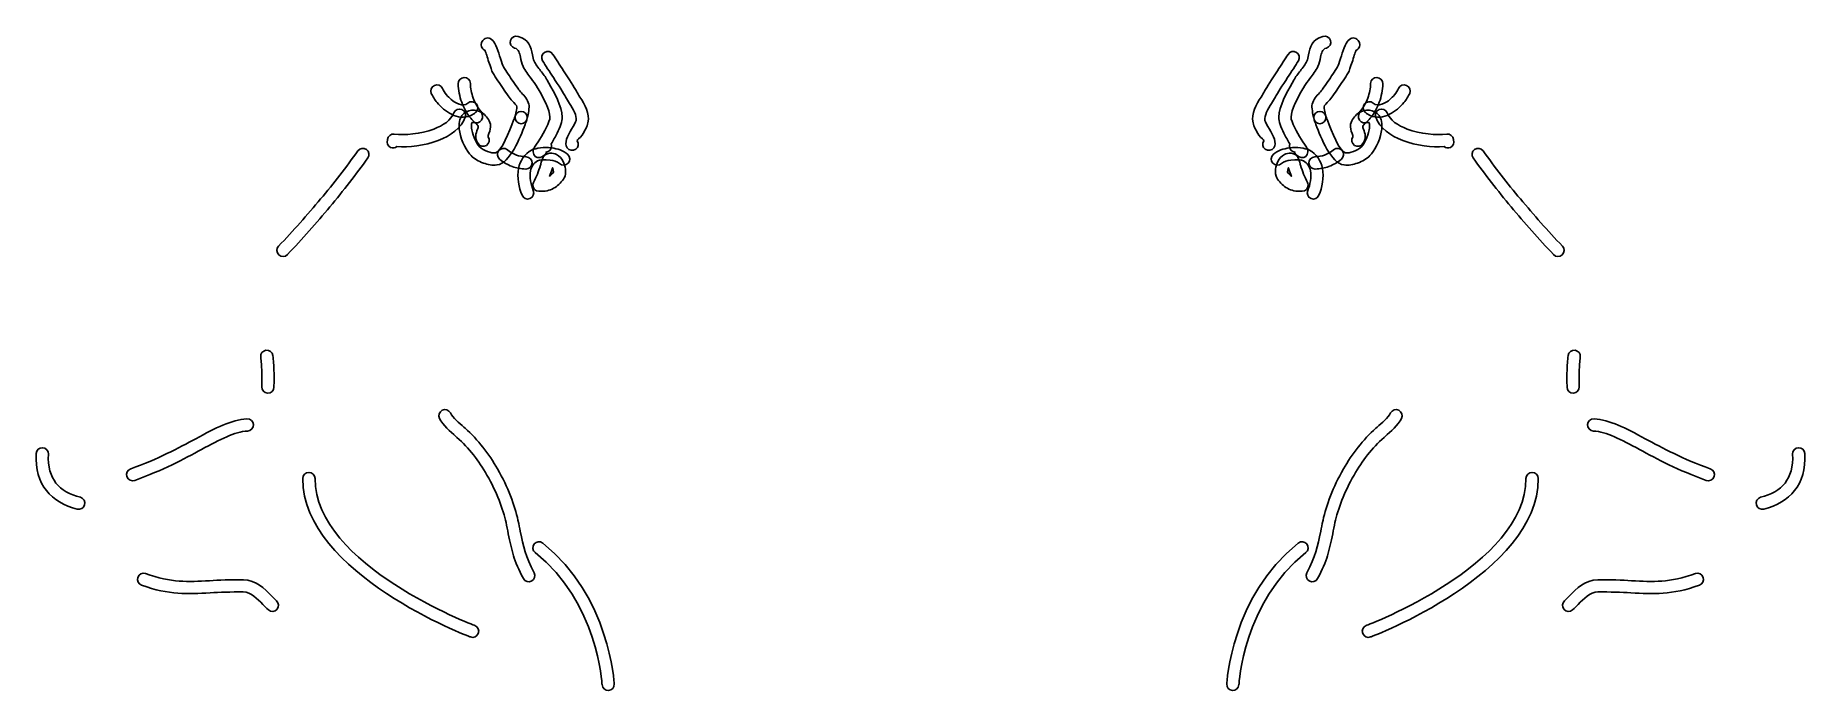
# Model space of a CAD drawing. Header units: centimetres. Extents: x -17.2 to -2.8, y -12.6 to -7.2.
import ezdxf

# ---------------------------------------------------------------- set-up
doc = ezdxf.new("R2010")
doc.units = ezdxf.units.CM
doc.header["$MEASUREMENT"] = 0
doc.layers.add('Layer 1', color=7, linetype='Continuous')

msp = doc.modelspace()

# ---------------------------------------------------------------- linework, layer by layer
at = {"layer": 'Layer 1', "color": 5}
for points, knots in [([(-13.20947, -7.89915), (-13.20947, -7.92676), (-13.23186, -7.94915), (-13.25947, -7.94915), (-13.25947, -7.94915), (-13.28708, -7.94915), (-13.30947, -7.92676), (-13.30947, -7.89915), (-13.30947, -7.89915), (-13.30947, -7.89339), (-13.30812, -7.88725), (-13.3061, -7.87772), (-13.3061, -7.87772), (-13.30209, -7.85887), (-13.29325, -7.81726), (-13.29445, -7.81215), (-13.29445, -7.81215), (-13.29731, -7.79997), (-13.31422, -7.78171), (-13.33025, -7.76441), (-13.33025, -7.76441), (-13.34343, -7.75016), (-13.35625, -7.73631), (-13.36587, -7.72187), (-13.36587, -7.72187), (-13.38042, -7.70004), (-13.39377, -7.68074), (-13.40713, -7.66145), (-13.40713, -7.66145), (-13.43618, -7.61947), (-13.46549, -7.57714), (-13.49075, -7.53446), (-13.49075, -7.53446), (-13.5, -7.51882), (-13.51063, -7.48557), (-13.52258, -7.44821), (-13.52258, -7.44821), (-13.52258, -7.44821), (-13.52326, -7.44588), (-13.52326, -7.44588), (-13.52326, -7.44588), (-13.53498, -7.40921), (-13.54812, -7.36828), (-13.55621, -7.34997), (-13.55621, -7.34997), (-13.56202, -7.34759), (-13.56748, -7.34406), (-13.57223, -7.33939), (-13.57223, -7.33939), (-13.59186, -7.32009), (-13.59212, -7.28851), (-13.57282, -7.26888), (-13.57282, -7.26888), (-13.54521, -7.24093), (-13.51806, -7.24358), (-13.49163, -7.26948), (-13.49163, -7.26948), (-13.49163, -7.26948), (-13.49138, -7.26972), (-13.49138, -7.26972), (-13.49138, -7.26972), (-13.49138, -7.26972), (-13.49127, -7.26984), (-13.49127, -7.26984), (-13.49127, -7.26984), (-13.49127, -7.26984), (-13.49118, -7.26992), (-13.49118, -7.26992), (-13.49118, -7.26992), (-13.46768, -7.29341), (-13.44653, -7.35888), (-13.42837, -7.41572), (-13.42837, -7.41572), (-13.42837, -7.41572), (-13.42766, -7.41775), (-13.42766, -7.41775), (-13.42766, -7.41775), (-13.41761, -7.44918), (-13.40864, -7.4772), (-13.40481, -7.48368), (-13.40481, -7.48368), (-13.38047, -7.5248), (-13.35266, -7.56497), (-13.32509, -7.60481), (-13.32509, -7.60481), (-13.31013, -7.62642), (-13.29524, -7.64793), (-13.28267, -7.66679), (-13.28267, -7.66679), (-13.27667, -7.6758), (-13.26707, -7.68617), (-13.25721, -7.69683), (-13.25721, -7.69683), (-13.23228, -7.72375), (-13.20598, -7.75216), (-13.19719, -7.78949), (-13.19719, -7.78949), (-13.19092, -7.81602), (-13.20298, -7.87273), (-13.20844, -7.89842), (-13.20844, -7.89842), (-13.20875, -7.89988), (-13.20899, -7.89898), (-13.20918, -7.89826), (-13.20918, -7.89826), (-13.20918, -7.89826), (-13.20946, -7.8982), (-13.20946, -7.8982), (-13.20946, -7.8982), (-13.20946, -7.8982), (-13.20947, -7.89915), (-13.20947, -7.89915)], [0, 0, 0, 0, 0.03448276, 0.03448276, 0.03448276, 0.03448276, 0.06896552, 0.06896552, 0.06896552, 0.06896552, 0.10344828, 0.10344828, 0.10344828, 0.10344828, 0.13793103, 0.13793103, 0.13793103, 0.13793103, 0.17241379, 0.17241379, 0.17241379, 0.17241379, 0.20689655, 0.20689655, 0.20689655, 0.20689655, 0.24137931, 0.24137931, 0.24137931, 0.24137931, 0.27586207, 0.27586207, 0.27586207, 0.27586207, 0.31034483, 0.31034483, 0.31034483, 0.31034483, 0.34482759, 0.34482759, 0.34482759, 0.34482759, 0.37931034, 0.37931034, 0.37931034, 0.37931034, 0.4137931, 0.4137931, 0.4137931, 0.4137931, 0.44827586, 0.44827586, 0.44827586, 0.44827586, 0.48275862, 0.48275862, 0.48275862, 0.48275862, 0.51724138, 0.51724138, 0.51724138, 0.51724138, 0.55172414, 0.55172414, 0.55172414, 0.55172414, 0.5862069, 0.5862069, 0.5862069, 0.5862069, 0.62068966, 0.62068966, 0.62068966, 0.62068966, 0.65517241, 0.65517241, 0.65517241, 0.65517241, 0.68965517, 0.68965517, 0.68965517, 0.68965517, 0.72413793, 0.72413793, 0.72413793, 0.72413793, 0.75862069, 0.75862069, 0.75862069, 0.75862069, 0.79310345, 0.79310345, 0.79310345, 0.79310345, 0.82758621, 0.82758621, 0.82758621, 0.82758621, 0.86206897, 0.86206897, 0.86206897, 0.86206897, 0.89655172, 0.89655172, 0.89655172, 0.89655172, 0.93103448, 0.93103448, 0.93103448, 0.93103448, 1, 1, 1, 1]), ([(-13.01412, -8.11357), (-13.00799, -8.13044), (-13.01119, -8.15006), (-13.02411, -8.16425), (-13.02411, -8.16425), (-13.03288, -8.17389), (-13.04456, -8.1793), (-13.0566, -8.18037), (-13.0566, -8.18037), (-13.0566, -8.18037), (-13.05717, -8.18122), (-13.05717, -8.18122), (-13.05717, -8.18122), (-13.0531, -8.1844), (-13.05077, -8.18689), (-13.05165, -8.18787), (-13.05165, -8.18787), (-13.06778, -8.20556), (-13.08327, -8.22255), (-13.1059, -8.22488), (-13.1059, -8.22488), (-13.1059, -8.22488), (-13.1059, -8.22492), (-13.1059, -8.22492), (-13.1059, -8.22492), (-13.1391, -8.22835), (-13.1586, -8.21433), (-13.16211, -8.17856), (-13.16211, -8.17856), (-13.16332, -8.16619), (-13.15991, -8.15443), (-13.15327, -8.14501), (-13.15327, -8.14501), (-13.15327, -8.14501), (-13.15332, -8.14497), (-13.15332, -8.14497), (-13.15332, -8.14497), (-13.13177, -8.11431), (-13.08659, -8.04552), (-13.05526, -7.98216), (-13.05526, -7.98216), (-13.03749, -7.94622), (-13.02453, -7.91375), (-13.02478, -7.89618), (-13.02478, -7.89618), (-13.02571, -7.83311), (-13.08176, -7.73386), (-13.12019, -7.66582), (-13.12019, -7.66582), (-13.12019, -7.66582), (-13.12023, -7.66574), (-13.12023, -7.66574), (-13.12023, -7.66574), (-13.12023, -7.66574), (-13.12038, -7.66582), (-13.12038, -7.66582), (-13.12038, -7.66582), (-13.12038, -7.66582), (-13.13088, -7.64717), (-13.13088, -7.64717), (-13.13088, -7.64717), (-13.13134, -7.64635), (-13.13178, -7.64553), (-13.13218, -7.64469), (-13.13218, -7.64469), (-13.14454, -7.6232), (-13.16186, -7.601), (-13.17907, -7.57897), (-13.17907, -7.57897), (-13.20324, -7.548), (-13.22728, -7.51722), (-13.24373, -7.48219), (-13.24373, -7.48219), (-13.25619, -7.45566), (-13.26117, -7.43049), (-13.26603, -7.40594), (-13.26603, -7.40594), (-13.27252, -7.37311), (-13.27869, -7.34196), (-13.31321, -7.33184), (-13.31321, -7.33184), (-13.33963, -7.32408), (-13.35476, -7.29635), (-13.347, -7.26993), (-13.347, -7.26993), (-13.33924, -7.24351), (-13.31151, -7.22838), (-13.28509, -7.23614), (-13.28509, -7.23614), (-13.19243, -7.26332), (-13.18052, -7.32343), (-13.16799, -7.3868), (-13.16799, -7.3868), (-13.16422, -7.40586), (-13.16034, -7.42541), (-13.15349, -7.44001), (-13.15349, -7.44001), (-13.14191, -7.46468), (-13.12128, -7.49109), (-13.10055, -7.51765), (-13.10055, -7.51765), (-13.08103, -7.54265), (-13.06139, -7.56779), (-13.04553, -7.59546), (-13.04553, -7.59546), (-13.04492, -7.5964), (-13.04433, -7.59736), (-13.04378, -7.59835), (-13.04378, -7.59835), (-13.04378, -7.59835), (-13.03328, -7.617), (-13.03328, -7.617), (-13.03328, -7.617), (-13.03328, -7.617), (-13.03342, -7.61708), (-13.03342, -7.61708), (-13.03342, -7.61708), (-12.98991, -7.69413), (-12.92648, -7.80646), (-12.92518, -7.895), (-12.92518, -7.895), (-12.92466, -7.93051), (-12.94198, -7.97812), (-12.9658, -8.0263), (-12.9658, -8.0263), (-12.98034, -8.0557), (-12.99746, -8.08596), (-13.01412, -8.11357)], [0, 0, 0, 0, 0.03030303, 0.03030303, 0.03030303, 0.03030303, 0.06060606, 0.06060606, 0.06060606, 0.06060606, 0.09090909, 0.09090909, 0.09090909, 0.09090909, 0.12121212, 0.12121212, 0.12121212, 0.12121212, 0.15151515, 0.15151515, 0.15151515, 0.15151515, 0.18181818, 0.18181818, 0.18181818, 0.18181818, 0.21212121, 0.21212121, 0.21212121, 0.21212121, 0.24242424, 0.24242424, 0.24242424, 0.24242424, 0.27272727, 0.27272727, 0.27272727, 0.27272727, 0.3030303, 0.3030303, 0.3030303, 0.3030303, 0.33333333, 0.33333333, 0.33333333, 0.33333333, 0.36363636, 0.36363636, 0.36363636, 0.36363636, 0.39393939, 0.39393939, 0.39393939, 0.39393939, 0.42424242, 0.42424242, 0.42424242, 0.42424242, 0.45454545, 0.45454545, 0.45454545, 0.45454545, 0.48484848, 0.48484848, 0.48484848, 0.48484848, 0.51515152, 0.51515152, 0.51515152, 0.51515152, 0.54545455, 0.54545455, 0.54545455, 0.54545455, 0.57575758, 0.57575758, 0.57575758, 0.57575758, 0.60606061, 0.60606061, 0.60606061, 0.60606061, 0.63636364, 0.63636364, 0.63636364, 0.63636364, 0.66666667, 0.66666667, 0.66666667, 0.66666667, 0.6969697, 0.6969697, 0.6969697, 0.6969697, 0.72727273, 0.72727273, 0.72727273, 0.72727273, 0.75757576, 0.75757576, 0.75757576, 0.75757576, 0.78787879, 0.78787879, 0.78787879, 0.78787879, 0.81818182, 0.81818182, 0.81818182, 0.81818182, 0.84848485, 0.84848485, 0.84848485, 0.84848485, 0.87878788, 0.87878788, 0.87878788, 0.87878788, 0.90909091, 0.90909091, 0.90909091, 0.90909091, 0.93939394, 0.93939394, 0.93939394, 0.93939394, 1, 1, 1, 1]), ([(-12.80192, -8.08891), (-12.78617, -8.11145), (-12.79168, -8.1425), (-12.81422, -8.15825), (-12.81422, -8.15825), (-12.83676, -8.174), (-12.86781, -8.16849), (-12.88356, -8.14595), (-12.88356, -8.14595), (-12.91215, -8.10497), (-12.88019, -8.04945), (-12.84771, -7.99307), (-12.84771, -7.99307), (-12.83139, -7.96476), (-12.81487, -7.93609), (-12.81202, -7.92226), (-12.81202, -7.92226), (-12.80378, -7.88241), (-12.83583, -7.83105), (-12.86508, -7.78418), (-12.86508, -7.78418), (-12.87628, -7.76622), (-12.88717, -7.74878), (-12.89673, -7.73064), (-12.89673, -7.73064), (-12.91263, -7.70047), (-12.95428, -7.63702), (-12.99683, -7.57221), (-12.99683, -7.57221), (-12.99683, -7.57221), (-12.99689, -7.57212), (-12.99689, -7.57212), (-12.99689, -7.57212), (-12.99689, -7.57212), (-12.99703, -7.57221), (-12.99703, -7.57221), (-12.99703, -7.57221), (-13.02856, -7.52418), (-13.06062, -7.47535), (-13.08526, -7.4352), (-13.08526, -7.4352), (-13.0996, -7.41169), (-13.09217, -7.38098), (-13.06866, -7.36664), (-13.06866, -7.36664), (-13.04515, -7.3523), (-13.01444, -7.35973), (-13.0001, -7.38324), (-13.0001, -7.38324), (-12.97869, -7.41812), (-12.9458, -7.46822), (-12.91343, -7.51753), (-12.91343, -7.51753), (-12.91343, -7.51753), (-12.91357, -7.51762), (-12.91357, -7.51762), (-12.91357, -7.51762), (-12.8691, -7.58536), (-12.82557, -7.65165), (-12.80845, -7.68416), (-12.80845, -7.68416), (-12.801, -7.6983), (-12.7908, -7.71464), (-12.78032, -7.73144), (-12.78032, -7.73144), (-12.74105, -7.79436), (-12.69803, -7.86328), (-12.71436, -7.94218), (-12.71436, -7.94218), (-12.72043, -7.97159), (-12.74104, -8.00737), (-12.76139, -8.04267), (-12.76139, -8.04267), (-12.77797, -8.07146), (-12.80951, -8.07802), (-12.80192, -8.08891)], [0, 0, 0, 0, 0.05, 0.05, 0.05, 0.05, 0.1, 0.1, 0.1, 0.1, 0.15, 0.15, 0.15, 0.15, 0.2, 0.2, 0.2, 0.2, 0.25, 0.25, 0.25, 0.25, 0.3, 0.3, 0.3, 0.3, 0.35, 0.35, 0.35, 0.35, 0.4, 0.4, 0.4, 0.4, 0.45, 0.45, 0.45, 0.45, 0.5, 0.5, 0.5, 0.5, 0.55, 0.55, 0.55, 0.55, 0.6, 0.6, 0.6, 0.6, 0.65, 0.65, 0.65, 0.65, 0.7, 0.7, 0.7, 0.7, 0.75, 0.75, 0.75, 0.75, 0.8, 0.8, 0.8, 0.8, 0.85, 0.85, 0.85, 0.85, 0.9, 0.9, 0.9, 0.9, 1, 1, 1, 1]), ([(-7.11644, -8.14595), (-7.13219, -8.16849), (-7.16324, -8.174), (-7.18578, -8.15825), (-7.18578, -8.15825), (-7.20832, -8.1425), (-7.21383, -8.11145), (-7.19808, -8.08891), (-7.19808, -8.08891), (-7.19049, -8.07803), (-7.22203, -8.07146), (-7.23861, -8.04267), (-7.23861, -8.04267), (-7.25896, -8.00737), (-7.27957, -7.97159), (-7.28564, -7.94218), (-7.28564, -7.94218), (-7.30197, -7.86328), (-7.25895, -7.79436), (-7.21968, -7.73144), (-7.21968, -7.73144), (-7.2092, -7.71464), (-7.199, -7.6983), (-7.19155, -7.68416), (-7.19155, -7.68416), (-7.17443, -7.65165), (-7.1309, -7.58536), (-7.08643, -7.51762), (-7.08643, -7.51762), (-7.08643, -7.51762), (-7.08657, -7.51753), (-7.08657, -7.51753), (-7.08657, -7.51753), (-7.0542, -7.46822), (-7.02131, -7.41812), (-6.9999, -7.38324), (-6.9999, -7.38324), (-6.98556, -7.35973), (-6.95485, -7.3523), (-6.93134, -7.36664), (-6.93134, -7.36664), (-6.90783, -7.38098), (-6.9004, -7.41169), (-6.91474, -7.4352), (-6.91474, -7.4352), (-6.93938, -7.47535), (-6.97144, -7.52418), (-7.00297, -7.57221), (-7.00297, -7.57221), (-7.00297, -7.57221), (-7.00311, -7.57212), (-7.00311, -7.57212), (-7.00311, -7.57212), (-7.00311, -7.57212), (-7.00317, -7.57221), (-7.00317, -7.57221), (-7.00317, -7.57221), (-7.04572, -7.63702), (-7.08737, -7.70047), (-7.10327, -7.73064), (-7.10327, -7.73064), (-7.11283, -7.74878), (-7.12372, -7.76622), (-7.13492, -7.78418), (-7.13492, -7.78418), (-7.16417, -7.83105), (-7.19622, -7.88241), (-7.18798, -7.92226), (-7.18798, -7.92226), (-7.18513, -7.93609), (-7.16861, -7.96476), (-7.15229, -7.99307), (-7.15229, -7.99307), (-7.11981, -8.04945), (-7.08786, -8.10498), (-7.11644, -8.14595)], [0, 0, 0, 0, 0.05, 0.05, 0.05, 0.05, 0.1, 0.1, 0.1, 0.1, 0.15, 0.15, 0.15, 0.15, 0.2, 0.2, 0.2, 0.2, 0.25, 0.25, 0.25, 0.25, 0.3, 0.3, 0.3, 0.3, 0.35, 0.35, 0.35, 0.35, 0.4, 0.4, 0.4, 0.4, 0.45, 0.45, 0.45, 0.45, 0.5, 0.5, 0.5, 0.5, 0.55, 0.55, 0.55, 0.55, 0.6, 0.6, 0.6, 0.6, 0.65, 0.65, 0.65, 0.65, 0.7, 0.7, 0.7, 0.7, 0.75, 0.75, 0.75, 0.75, 0.8, 0.8, 0.8, 0.8, 0.85, 0.85, 0.85, 0.85, 0.9, 0.9, 0.9, 0.9, 1, 1, 1, 1]), ([(-6.9434, -8.18037), (-6.95543, -8.1793), (-6.96712, -8.17388), (-6.97589, -8.16425), (-6.97589, -8.16425), (-6.98881, -8.15006), (-6.99201, -8.13044), (-6.98588, -8.11357), (-6.98588, -8.11357), (-7.00254, -8.08596), (-7.01966, -8.0557), (-7.0342, -8.0263), (-7.0342, -8.0263), (-7.05802, -7.97812), (-7.07534, -7.93051), (-7.07482, -7.895), (-7.07482, -7.895), (-7.07352, -7.80646), (-7.01009, -7.69413), (-6.96658, -7.61708), (-6.96658, -7.61708), (-6.96658, -7.61708), (-6.96672, -7.617), (-6.96672, -7.617), (-6.96672, -7.617), (-6.96672, -7.617), (-6.95622, -7.59835), (-6.95622, -7.59835), (-6.95622, -7.59835), (-6.95567, -7.59736), (-6.95508, -7.5964), (-6.95447, -7.59546), (-6.95447, -7.59546), (-6.93861, -7.56779), (-6.91897, -7.54265), (-6.89945, -7.51765), (-6.89945, -7.51765), (-6.87872, -7.49109), (-6.85809, -7.46467), (-6.84651, -7.44001), (-6.84651, -7.44001), (-6.83966, -7.42541), (-6.83578, -7.40586), (-6.83201, -7.3868), (-6.83201, -7.3868), (-6.81948, -7.32343), (-6.80758, -7.26333), (-6.71491, -7.23614), (-6.71491, -7.23614), (-6.68849, -7.22838), (-6.66076, -7.24351), (-6.653, -7.26993), (-6.653, -7.26993), (-6.64524, -7.29635), (-6.66037, -7.32408), (-6.68679, -7.33184), (-6.68679, -7.33184), (-6.7213, -7.34196), (-6.72748, -7.37311), (-6.73397, -7.40594), (-6.73397, -7.40594), (-6.73883, -7.43049), (-6.74381, -7.45566), (-6.75627, -7.48219), (-6.75627, -7.48219), (-6.77272, -7.51722), (-6.79676, -7.548), (-6.82093, -7.57897), (-6.82093, -7.57897), (-6.83813, -7.60099), (-6.85545, -7.62315), (-6.8678, -7.64464), (-6.8678, -7.64464), (-6.8678, -7.64464), (-6.86912, -7.64717), (-6.86912, -7.64717), (-6.86912, -7.64717), (-6.86912, -7.64717), (-6.87962, -7.66582), (-6.87962, -7.66582), (-6.87962, -7.66582), (-6.87962, -7.66582), (-6.87977, -7.66574), (-6.87977, -7.66574), (-6.87977, -7.66574), (-6.87977, -7.66574), (-6.87981, -7.66582), (-6.87981, -7.66582), (-6.87981, -7.66582), (-6.91824, -7.73386), (-6.97429, -7.83311), (-6.97522, -7.89618), (-6.97522, -7.89618), (-6.97547, -7.91375), (-6.96251, -7.94622), (-6.94474, -7.98216), (-6.94474, -7.98216), (-6.91341, -8.04552), (-6.86823, -8.11431), (-6.84668, -8.14497), (-6.84668, -8.14497), (-6.84668, -8.14497), (-6.84673, -8.14501), (-6.84673, -8.14501), (-6.84673, -8.14501), (-6.84009, -8.15443), (-6.83668, -8.16619), (-6.83789, -8.17856), (-6.83789, -8.17856), (-6.84141, -8.21435), (-6.86114, -8.22833), (-6.8941, -8.22492), (-6.8941, -8.22492), (-6.8941, -8.22492), (-6.8941, -8.22488), (-6.8941, -8.22488), (-6.8941, -8.22488), (-6.91678, -8.22255), (-6.93222, -8.20556), (-6.94835, -8.18787), (-6.94835, -8.18787), (-6.94923, -8.18689), (-6.94691, -8.1844), (-6.94283, -8.18122), (-6.94283, -8.18122), (-6.94283, -8.18122), (-6.9434, -8.18037), (-6.9434, -8.18037)], [0, 0, 0, 0, 0.03030303, 0.03030303, 0.03030303, 0.03030303, 0.06060606, 0.06060606, 0.06060606, 0.06060606, 0.09090909, 0.09090909, 0.09090909, 0.09090909, 0.12121212, 0.12121212, 0.12121212, 0.12121212, 0.15151515, 0.15151515, 0.15151515, 0.15151515, 0.18181818, 0.18181818, 0.18181818, 0.18181818, 0.21212121, 0.21212121, 0.21212121, 0.21212121, 0.24242424, 0.24242424, 0.24242424, 0.24242424, 0.27272727, 0.27272727, 0.27272727, 0.27272727, 0.3030303, 0.3030303, 0.3030303, 0.3030303, 0.33333333, 0.33333333, 0.33333333, 0.33333333, 0.36363636, 0.36363636, 0.36363636, 0.36363636, 0.39393939, 0.39393939, 0.39393939, 0.39393939, 0.42424242, 0.42424242, 0.42424242, 0.42424242, 0.45454545, 0.45454545, 0.45454545, 0.45454545, 0.48484848, 0.48484848, 0.48484848, 0.48484848, 0.51515152, 0.51515152, 0.51515152, 0.51515152, 0.54545455, 0.54545455, 0.54545455, 0.54545455, 0.57575758, 0.57575758, 0.57575758, 0.57575758, 0.60606061, 0.60606061, 0.60606061, 0.60606061, 0.63636364, 0.63636364, 0.63636364, 0.63636364, 0.66666667, 0.66666667, 0.66666667, 0.66666667, 0.6969697, 0.6969697, 0.6969697, 0.6969697, 0.72727273, 0.72727273, 0.72727273, 0.72727273, 0.75757576, 0.75757576, 0.75757576, 0.75757576, 0.78787879, 0.78787879, 0.78787879, 0.78787879, 0.81818182, 0.81818182, 0.81818182, 0.81818182, 0.84848485, 0.84848485, 0.84848485, 0.84848485, 0.87878788, 0.87878788, 0.87878788, 0.87878788, 0.90909091, 0.90909091, 0.90909091, 0.90909091, 0.93939394, 0.93939394, 0.93939394, 0.93939394, 1, 1, 1, 1]), ([(-6.69053, -7.89915), (-6.69053, -7.92676), (-6.71292, -7.94915), (-6.74053, -7.94915), (-6.74053, -7.94915), (-6.76814, -7.94915), (-6.79053, -7.92676), (-6.79053, -7.89915), (-6.79053, -7.89915), (-6.79053, -7.89915), (-6.79054, -7.8982), (-6.79054, -7.8982), (-6.79054, -7.8982), (-6.79054, -7.8982), (-6.79082, -7.89826), (-6.79082, -7.89826), (-6.79082, -7.89826), (-6.79101, -7.89898), (-6.79126, -7.89988), (-6.79156, -7.89842), (-6.79156, -7.89842), (-6.79702, -7.87273), (-6.80908, -7.81603), (-6.80281, -7.78949), (-6.80281, -7.78949), (-6.79403, -7.75217), (-6.76772, -7.72375), (-6.74279, -7.69683), (-6.74279, -7.69683), (-6.73293, -7.68617), (-6.72333, -7.6758), (-6.71733, -7.66679), (-6.71733, -7.66679), (-6.70476, -7.64793), (-6.68987, -7.62642), (-6.67491, -7.60481), (-6.67491, -7.60481), (-6.64734, -7.56497), (-6.61953, -7.5248), (-6.59519, -7.48368), (-6.59519, -7.48368), (-6.59136, -7.4772), (-6.58239, -7.44918), (-6.57234, -7.41775), (-6.57234, -7.41775), (-6.57234, -7.41775), (-6.57163, -7.41572), (-6.57163, -7.41572), (-6.57163, -7.41572), (-6.55347, -7.35888), (-6.53232, -7.29341), (-6.50882, -7.26992), (-6.50882, -7.26992), (-6.50882, -7.26992), (-6.50873, -7.26984), (-6.50873, -7.26984), (-6.50873, -7.26984), (-6.50873, -7.26984), (-6.50862, -7.26972), (-6.50862, -7.26972), (-6.50862, -7.26972), (-6.50862, -7.26972), (-6.50837, -7.26948), (-6.50837, -7.26948), (-6.50837, -7.26948), (-6.48195, -7.24359), (-6.45482, -7.2409), (-6.42718, -7.26888), (-6.42718, -7.26888), (-6.40788, -7.28851), (-6.40814, -7.32009), (-6.42777, -7.33939), (-6.42777, -7.33939), (-6.43252, -7.34406), (-6.43798, -7.34759), (-6.44379, -7.34997), (-6.44379, -7.34997), (-6.45188, -7.36828), (-6.46502, -7.40921), (-6.47674, -7.44588), (-6.47674, -7.44588), (-6.47674, -7.44588), (-6.47742, -7.44821), (-6.47742, -7.44821), (-6.47742, -7.44821), (-6.48937, -7.48557), (-6.5, -7.51882), (-6.50925, -7.53446), (-6.50925, -7.53446), (-6.53451, -7.57714), (-6.56382, -7.61947), (-6.59287, -7.66145), (-6.59287, -7.66145), (-6.60623, -7.68074), (-6.61958, -7.70004), (-6.63413, -7.72187), (-6.63413, -7.72187), (-6.64375, -7.73631), (-6.65657, -7.75016), (-6.66975, -7.76441), (-6.66975, -7.76441), (-6.68578, -7.78171), (-6.70269, -7.79997), (-6.70555, -7.81215), (-6.70555, -7.81215), (-6.70675, -7.81726), (-6.69791, -7.85887), (-6.6939, -7.87772), (-6.6939, -7.87772), (-6.69188, -7.88725), (-6.69053, -7.89339), (-6.69053, -7.89915)], [0, 0, 0, 0, 0.03448276, 0.03448276, 0.03448276, 0.03448276, 0.06896552, 0.06896552, 0.06896552, 0.06896552, 0.10344828, 0.10344828, 0.10344828, 0.10344828, 0.13793103, 0.13793103, 0.13793103, 0.13793103, 0.17241379, 0.17241379, 0.17241379, 0.17241379, 0.20689655, 0.20689655, 0.20689655, 0.20689655, 0.24137931, 0.24137931, 0.24137931, 0.24137931, 0.27586207, 0.27586207, 0.27586207, 0.27586207, 0.31034483, 0.31034483, 0.31034483, 0.31034483, 0.34482759, 0.34482759, 0.34482759, 0.34482759, 0.37931034, 0.37931034, 0.37931034, 0.37931034, 0.4137931, 0.4137931, 0.4137931, 0.4137931, 0.44827586, 0.44827586, 0.44827586, 0.44827586, 0.48275862, 0.48275862, 0.48275862, 0.48275862, 0.51724138, 0.51724138, 0.51724138, 0.51724138, 0.55172414, 0.55172414, 0.55172414, 0.55172414, 0.5862069, 0.5862069, 0.5862069, 0.5862069, 0.62068966, 0.62068966, 0.62068966, 0.62068966, 0.65517241, 0.65517241, 0.65517241, 0.65517241, 0.68965517, 0.68965517, 0.68965517, 0.68965517, 0.72413793, 0.72413793, 0.72413793, 0.72413793, 0.75862069, 0.75862069, 0.75862069, 0.75862069, 0.79310345, 0.79310345, 0.79310345, 0.79310345, 0.82758621, 0.82758621, 0.82758621, 0.82758621, 0.86206897, 0.86206897, 0.86206897, 0.86206897, 0.89655172, 0.89655172, 0.89655172, 0.89655172, 0.93103448, 0.93103448, 0.93103448, 0.93103448, 1, 1, 1, 1]), ([(-13.69479, -7.7813), (-13.67354, -7.76372), (-13.64205, -7.76669), (-13.62447, -7.78794), (-13.62447, -7.78794), (-13.60689, -7.80919), (-13.60986, -7.84068), (-13.63111, -7.85826), (-13.63111, -7.85826), (-13.64358, -7.86859), (-13.65675, -7.87665), (-13.67035, -7.88264), (-13.67035, -7.88264), (-13.72263, -7.90568), (-13.77781, -7.89745), (-13.8284, -7.87243), (-13.8284, -7.87243), (-13.87335, -7.85019), (-13.91484, -7.8142), (-13.94591, -7.77666), (-13.94591, -7.77666), (-13.96639, -7.75194), (-13.98288, -7.72589), (-13.99339, -7.70205), (-13.99339, -7.70205), (-14.0045, -7.67682), (-13.99304, -7.64734), (-13.96781, -7.63623), (-13.96781, -7.63623), (-13.94258, -7.62512), (-13.9131, -7.63658), (-13.90199, -7.66181), (-13.90199, -7.66181), (-13.89513, -7.67737), (-13.88366, -7.69522), (-13.86895, -7.71298), (-13.86895, -7.71298), (-13.84576, -7.741), (-13.8157, -7.76741), (-13.78426, -7.78297), (-13.78426, -7.78297), (-13.75846, -7.79573), (-13.73225, -7.80079), (-13.71059, -7.79124), (-13.71059, -7.79124), (-13.70531, -7.78892), (-13.70002, -7.78563), (-13.69479, -7.7813)], [0, 0, 0, 0, 0.07692308, 0.07692308, 0.07692308, 0.07692308, 0.15384615, 0.15384615, 0.15384615, 0.15384615, 0.23076923, 0.23076923, 0.23076923, 0.23076923, 0.30769231, 0.30769231, 0.30769231, 0.30769231, 0.38461538, 0.38461538, 0.38461538, 0.38461538, 0.46153846, 0.46153846, 0.46153846, 0.46153846, 0.53846154, 0.53846154, 0.53846154, 0.53846154, 0.61538462, 0.61538462, 0.61538462, 0.61538462, 0.69230769, 0.69230769, 0.69230769, 0.69230769, 0.76923077, 0.76923077, 0.76923077, 0.76923077, 0.84615385, 0.84615385, 0.84615385, 0.84615385, 1, 1, 1, 1]), ([(-13.52875, -8.05682), (-13.51355, -8.07979), (-13.51984, -8.11076), (-13.54281, -8.12596), (-13.54281, -8.12596), (-13.56578, -8.14116), (-13.59675, -8.13487), (-13.61195, -8.1119), (-13.61195, -8.1119), (-13.64203, -8.06641), (-13.62892, -8.03006), (-13.61617, -7.99469), (-13.61617, -7.99469), (-13.61247, -7.98441), (-13.60883, -7.9743), (-13.60932, -7.97159), (-13.60932, -7.97159), (-13.61062, -7.96437), (-13.62386, -7.95216), (-13.63743, -7.93965), (-13.63743, -7.93965), (-13.64889, -7.92909), (-13.66049, -7.91838), (-13.67141, -7.90483), (-13.67141, -7.90483), (-13.7031, -7.8655), (-13.72755, -7.82107), (-13.74463, -7.77398), (-13.74463, -7.77398), (-13.76209, -7.72583), (-13.77186, -7.67473), (-13.77378, -7.6233), (-13.77378, -7.6233), (-13.77475, -7.5958), (-13.75324, -7.57271), (-13.72574, -7.57174), (-13.72574, -7.57174), (-13.69824, -7.57077), (-13.67515, -7.59228), (-13.67418, -7.61978), (-13.67418, -7.61978), (-13.67265, -7.6607), (-13.66484, -7.70148), (-13.65087, -7.74), (-13.65087, -7.74), (-13.63748, -7.77691), (-13.61838, -7.81166), (-13.59367, -7.84233), (-13.59367, -7.84233), (-13.58768, -7.84977), (-13.5787, -7.85805), (-13.56985, -7.86621), (-13.56985, -7.86621), (-13.54391, -7.89013), (-13.51861, -7.91347), (-13.51128, -7.95401), (-13.51128, -7.95401), (-13.50606, -7.98293), (-13.51416, -8.0054), (-13.52241, -8.02829), (-13.52241, -8.02829), (-13.52679, -8.04045), (-13.5313, -8.05296), (-13.52875, -8.05682)], [0, 0, 0, 0, 0.05882353, 0.05882353, 0.05882353, 0.05882353, 0.11764706, 0.11764706, 0.11764706, 0.11764706, 0.17647059, 0.17647059, 0.17647059, 0.17647059, 0.23529412, 0.23529412, 0.23529412, 0.23529412, 0.29411765, 0.29411765, 0.29411765, 0.29411765, 0.35294118, 0.35294118, 0.35294118, 0.35294118, 0.41176471, 0.41176471, 0.41176471, 0.41176471, 0.47058824, 0.47058824, 0.47058824, 0.47058824, 0.52941176, 0.52941176, 0.52941176, 0.52941176, 0.58823529, 0.58823529, 0.58823529, 0.58823529, 0.64705882, 0.64705882, 0.64705882, 0.64705882, 0.70588235, 0.70588235, 0.70588235, 0.70588235, 0.76470588, 0.76470588, 0.76470588, 0.76470588, 0.82352941, 0.82352941, 0.82352941, 0.82352941, 0.88235294, 0.88235294, 0.88235294, 0.88235294, 1, 1, 1, 1]), ([(-6.38805, -8.1119), (-6.40325, -8.13487), (-6.43422, -8.14116), (-6.45719, -8.12596), (-6.45719, -8.12596), (-6.48016, -8.11076), (-6.48645, -8.07979), (-6.47125, -8.05682), (-6.47125, -8.05682), (-6.4687, -8.05295), (-6.47321, -8.04045), (-6.47759, -8.02829), (-6.47759, -8.02829), (-6.48584, -8.0054), (-6.49394, -7.98293), (-6.48872, -7.95401), (-6.48872, -7.95401), (-6.4814, -7.91348), (-6.45609, -7.89013), (-6.43015, -7.86621), (-6.43015, -7.86621), (-6.4213, -7.85805), (-6.41232, -7.84977), (-6.40633, -7.84233), (-6.40633, -7.84233), (-6.38162, -7.81166), (-6.36252, -7.77691), (-6.34913, -7.74), (-6.34913, -7.74), (-6.33516, -7.70148), (-6.32735, -7.6607), (-6.32582, -7.61978), (-6.32582, -7.61978), (-6.32485, -7.59228), (-6.30176, -7.57077), (-6.27426, -7.57174), (-6.27426, -7.57174), (-6.24676, -7.57271), (-6.22525, -7.5958), (-6.22622, -7.6233), (-6.22622, -7.6233), (-6.22814, -7.67473), (-6.23791, -7.72583), (-6.25537, -7.77398), (-6.25537, -7.77398), (-6.27245, -7.82107), (-6.2969, -7.8655), (-6.32859, -7.90483), (-6.32859, -7.90483), (-6.33951, -7.91838), (-6.35112, -7.92909), (-6.36257, -7.93965), (-6.36257, -7.93965), (-6.37614, -7.95216), (-6.38938, -7.96437), (-6.39068, -7.97159), (-6.39068, -7.97159), (-6.39117, -7.9743), (-6.38753, -7.98441), (-6.38383, -7.99469), (-6.38383, -7.99469), (-6.37108, -8.03006), (-6.35798, -8.06642), (-6.38805, -8.1119)], [0, 0, 0, 0, 0.05882353, 0.05882353, 0.05882353, 0.05882353, 0.11764706, 0.11764706, 0.11764706, 0.11764706, 0.17647059, 0.17647059, 0.17647059, 0.17647059, 0.23529412, 0.23529412, 0.23529412, 0.23529412, 0.29411765, 0.29411765, 0.29411765, 0.29411765, 0.35294118, 0.35294118, 0.35294118, 0.35294118, 0.41176471, 0.41176471, 0.41176471, 0.41176471, 0.47058824, 0.47058824, 0.47058824, 0.47058824, 0.52941176, 0.52941176, 0.52941176, 0.52941176, 0.58823529, 0.58823529, 0.58823529, 0.58823529, 0.64705882, 0.64705882, 0.64705882, 0.64705882, 0.70588235, 0.70588235, 0.70588235, 0.70588235, 0.76470588, 0.76470588, 0.76470588, 0.76470588, 0.82352941, 0.82352941, 0.82352941, 0.82352941, 0.88235294, 0.88235294, 0.88235294, 0.88235294, 1, 1, 1, 1]), ([(-6.36889, -7.85826), (-6.39014, -7.84068), (-6.39311, -7.80919), (-6.37553, -7.78794), (-6.37553, -7.78794), (-6.35795, -7.76669), (-6.32646, -7.76372), (-6.30521, -7.7813), (-6.30521, -7.7813), (-6.29998, -7.78563), (-6.29468, -7.78892), (-6.28941, -7.79124), (-6.28941, -7.79124), (-6.26775, -7.80079), (-6.24154, -7.79573), (-6.21574, -7.78297), (-6.21574, -7.78297), (-6.18429, -7.76741), (-6.15424, -7.741), (-6.13105, -7.71298), (-6.13105, -7.71298), (-6.11634, -7.69522), (-6.10487, -7.67737), (-6.09801, -7.66181), (-6.09801, -7.66181), (-6.0869, -7.63658), (-6.05742, -7.62512), (-6.03219, -7.63623), (-6.03219, -7.63623), (-6.00696, -7.64734), (-5.9955, -7.67682), (-6.00661, -7.70205), (-6.00661, -7.70205), (-6.01712, -7.7259), (-6.03361, -7.75194), (-6.05409, -7.77666), (-6.05409, -7.77666), (-6.08516, -7.8142), (-6.12666, -7.85019), (-6.1716, -7.87243), (-6.1716, -7.87243), (-6.22219, -7.89745), (-6.27738, -7.90568), (-6.32965, -7.88264), (-6.32965, -7.88264), (-6.34326, -7.87665), (-6.35642, -7.86859), (-6.36889, -7.85826)], [0, 0, 0, 0, 0.07692308, 0.07692308, 0.07692308, 0.07692308, 0.15384615, 0.15384615, 0.15384615, 0.15384615, 0.23076923, 0.23076923, 0.23076923, 0.23076923, 0.30769231, 0.30769231, 0.30769231, 0.30769231, 0.38461538, 0.38461538, 0.38461538, 0.38461538, 0.46153846, 0.46153846, 0.46153846, 0.46153846, 0.53846154, 0.53846154, 0.53846154, 0.53846154, 0.61538462, 0.61538462, 0.61538462, 0.61538462, 0.69230769, 0.69230769, 0.69230769, 0.69230769, 0.76923077, 0.76923077, 0.76923077, 0.76923077, 0.84615385, 0.84615385, 0.84615385, 0.84615385, 1, 1, 1, 1]), ([(-13.80885, -7.86172), (-13.79915, -7.83594), (-13.77037, -7.82292), (-13.74459, -7.83262), (-13.74459, -7.83262), (-13.71881, -7.84232), (-13.70579, -7.8711), (-13.71549, -7.89688), (-13.71549, -7.89688), (-13.74909, -7.98583), (-13.83549, -8.04749), (-13.93734, -8.0861), (-13.93734, -8.0861), (-14.04684, -8.1276), (-14.17686, -8.14304), (-14.27363, -8.13672), (-14.27363, -8.13672), (-14.28814, -8.14818), (-14.30849, -8.15108), (-14.32625, -8.14251), (-14.32625, -8.14251), (-14.34922, -8.13142), (-14.35984, -8.10502), (-14.35178, -8.08148), (-14.35178, -8.08148), (-14.35171, -8.08007), (-14.35158, -8.07866), (-14.35139, -8.07724), (-14.35139, -8.07724), (-14.34773, -8.04996), (-14.32262, -8.03081), (-14.29534, -8.03447), (-14.29534, -8.03447), (-14.21038, -8.04588), (-14.08062, -8.03371), (-13.9725, -7.99274), (-13.9725, -7.99274), (-13.89518, -7.96344), (-13.8309, -7.92009), (-13.80885, -7.86172)], [0, 0, 0, 0, 0.09090909, 0.09090909, 0.09090909, 0.09090909, 0.18181818, 0.18181818, 0.18181818, 0.18181818, 0.27272727, 0.27272727, 0.27272727, 0.27272727, 0.36363636, 0.36363636, 0.36363636, 0.36363636, 0.45454545, 0.45454545, 0.45454545, 0.45454545, 0.54545455, 0.54545455, 0.54545455, 0.54545455, 0.63636364, 0.63636364, 0.63636364, 0.63636364, 0.72727273, 0.72727273, 0.72727273, 0.72727273, 0.81818182, 0.81818182, 0.81818182, 0.81818182, 1, 1, 1, 1]), ([(-13.30556, -7.88001), (-13.29499, -7.85456), (-13.26578, -7.84249), (-13.24033, -7.85306), (-13.24033, -7.85306), (-13.21488, -7.86363), (-13.20281, -7.89284), (-13.21338, -7.91829), (-13.21338, -7.91829), (-13.21665, -7.92615), (-13.22194, -7.93994), (-13.22821, -7.9563), (-13.22821, -7.9563), (-13.26931, -8.06349), (-13.34965, -8.27305), (-13.45702, -8.28626), (-13.45702, -8.28626), (-13.49279, -8.29065), (-13.53183, -8.28391), (-13.5679, -8.27057), (-13.5679, -8.27057), (-13.6065, -8.2563), (-13.64296, -8.23389), (-13.66863, -8.20946), (-13.66863, -8.20946), (-13.70371, -8.17605), (-13.74667, -8.09214), (-13.76088, -8.01844), (-13.76088, -8.01844), (-13.76689, -7.98725), (-13.76825, -7.95652), (-13.76263, -7.92976), (-13.76263, -7.92976), (-13.75539, -7.89517), (-13.73747, -7.8673), (-13.70529, -7.85134), (-13.70529, -7.85134), (-13.6813, -7.83946), (-13.651, -7.83589), (-13.61331, -7.8437), (-13.61331, -7.8437), (-13.58635, -7.8492), (-13.56894, -7.87553), (-13.57444, -7.90249), (-13.57444, -7.90249), (-13.57994, -7.92945), (-13.60627, -7.94686), (-13.63323, -7.94136), (-13.63323, -7.94136), (-13.64753, -7.9384), (-13.65646, -7.93848), (-13.66115, -7.9408), (-13.66115, -7.9408), (-13.66261, -7.94152), (-13.6639, -7.94498), (-13.66497, -7.95008), (-13.66497, -7.95008), (-13.66769, -7.96303), (-13.66654, -7.98048), (-13.66284, -7.99968), (-13.66284, -7.99968), (-13.65216, -8.05508), (-13.62295, -8.11523), (-13.59987, -8.1372), (-13.59987, -8.1372), (-13.58366, -8.15263), (-13.55965, -8.16715), (-13.53352, -8.17681), (-13.53352, -8.17681), (-13.5112, -8.18506), (-13.48831, -8.1894), (-13.46912, -8.18704), (-13.46912, -8.18704), (-13.42142, -8.18118), (-13.35536, -8.00889), (-13.32157, -7.92076), (-13.32157, -7.92076), (-13.31555, -7.90505), (-13.31044, -7.89174), (-13.30556, -7.88001)], [0, 0, 0, 0, 0.04761905, 0.04761905, 0.04761905, 0.04761905, 0.0952381, 0.0952381, 0.0952381, 0.0952381, 0.14285714, 0.14285714, 0.14285714, 0.14285714, 0.19047619, 0.19047619, 0.19047619, 0.19047619, 0.23809524, 0.23809524, 0.23809524, 0.23809524, 0.28571429, 0.28571429, 0.28571429, 0.28571429, 0.33333333, 0.33333333, 0.33333333, 0.33333333, 0.38095238, 0.38095238, 0.38095238, 0.38095238, 0.42857143, 0.42857143, 0.42857143, 0.42857143, 0.47619048, 0.47619048, 0.47619048, 0.47619048, 0.52380952, 0.52380952, 0.52380952, 0.52380952, 0.57142857, 0.57142857, 0.57142857, 0.57142857, 0.61904762, 0.61904762, 0.61904762, 0.61904762, 0.66666667, 0.66666667, 0.66666667, 0.66666667, 0.71428571, 0.71428571, 0.71428571, 0.71428571, 0.76190476, 0.76190476, 0.76190476, 0.76190476, 0.80952381, 0.80952381, 0.80952381, 0.80952381, 0.85714286, 0.85714286, 0.85714286, 0.85714286, 0.9047619, 0.9047619, 0.9047619, 0.9047619, 1, 1, 1, 1]), ([(-13.20918, -7.89826), (-13.20933, -7.89768), (-13.20943, -7.89722), (-13.20946, -7.8982), (-13.20946, -7.8982), (-13.20946, -7.8982), (-13.20918, -7.89826), (-13.20918, -7.89826)], [0, 0, 0, 0, 0.33333333, 0.33333333, 0.33333333, 0.33333333, 1, 1, 1, 1]), ([(-6.78662, -7.91829), (-6.79719, -7.89284), (-6.78512, -7.86363), (-6.75967, -7.85306), (-6.75967, -7.85306), (-6.73422, -7.84249), (-6.70501, -7.85456), (-6.69444, -7.88001), (-6.69444, -7.88001), (-6.68956, -7.89174), (-6.68445, -7.90505), (-6.67843, -7.92076), (-6.67843, -7.92076), (-6.64464, -8.00889), (-6.57858, -8.18118), (-6.53088, -8.18704), (-6.53088, -8.18704), (-6.51169, -8.1894), (-6.4888, -8.18506), (-6.46648, -8.17681), (-6.46648, -8.17681), (-6.44035, -8.16715), (-6.41634, -8.15263), (-6.40013, -8.1372), (-6.40013, -8.1372), (-6.37705, -8.11523), (-6.34784, -8.05508), (-6.33716, -7.99968), (-6.33716, -7.99968), (-6.33346, -7.98048), (-6.33231, -7.96303), (-6.33503, -7.95008), (-6.33503, -7.95008), (-6.3361, -7.94498), (-6.33739, -7.94152), (-6.33885, -7.9408), (-6.33885, -7.9408), (-6.34353, -7.93848), (-6.35247, -7.9384), (-6.36677, -7.94136), (-6.36677, -7.94136), (-6.39373, -7.94686), (-6.42006, -7.92945), (-6.42556, -7.90249), (-6.42556, -7.90249), (-6.43106, -7.87553), (-6.41365, -7.8492), (-6.38669, -7.8437), (-6.38669, -7.8437), (-6.34901, -7.83589), (-6.3187, -7.83946), (-6.29471, -7.85134), (-6.29471, -7.85134), (-6.26254, -7.8673), (-6.24461, -7.89517), (-6.23737, -7.92976), (-6.23737, -7.92976), (-6.23176, -7.95651), (-6.23311, -7.98725), (-6.23912, -8.01844), (-6.23912, -8.01844), (-6.25333, -8.09214), (-6.29629, -8.17605), (-6.33137, -8.20946), (-6.33137, -8.20946), (-6.35704, -8.23389), (-6.39351, -8.2563), (-6.4321, -8.27057), (-6.4321, -8.27057), (-6.46817, -8.28391), (-6.50721, -8.29065), (-6.54298, -8.28626), (-6.54298, -8.28626), (-6.65035, -8.27305), (-6.73069, -8.06349), (-6.77179, -7.9563), (-6.77179, -7.9563), (-6.77806, -7.93994), (-6.78335, -7.92615), (-6.78662, -7.91829)], [0, 0, 0, 0, 0.04761905, 0.04761905, 0.04761905, 0.04761905, 0.0952381, 0.0952381, 0.0952381, 0.0952381, 0.14285714, 0.14285714, 0.14285714, 0.14285714, 0.19047619, 0.19047619, 0.19047619, 0.19047619, 0.23809524, 0.23809524, 0.23809524, 0.23809524, 0.28571429, 0.28571429, 0.28571429, 0.28571429, 0.33333333, 0.33333333, 0.33333333, 0.33333333, 0.38095238, 0.38095238, 0.38095238, 0.38095238, 0.42857143, 0.42857143, 0.42857143, 0.42857143, 0.47619048, 0.47619048, 0.47619048, 0.47619048, 0.52380952, 0.52380952, 0.52380952, 0.52380952, 0.57142857, 0.57142857, 0.57142857, 0.57142857, 0.61904762, 0.61904762, 0.61904762, 0.61904762, 0.66666667, 0.66666667, 0.66666667, 0.66666667, 0.71428571, 0.71428571, 0.71428571, 0.71428571, 0.76190476, 0.76190476, 0.76190476, 0.76190476, 0.80952381, 0.80952381, 0.80952381, 0.80952381, 0.85714286, 0.85714286, 0.85714286, 0.85714286, 0.9047619, 0.9047619, 0.9047619, 0.9047619, 1, 1, 1, 1]), ([(-6.79054, -7.8982), (-6.79057, -7.89722), (-6.79068, -7.89768), (-6.79082, -7.89826), (-6.79082, -7.89826), (-6.79082, -7.89826), (-6.79054, -7.8982), (-6.79054, -7.8982)], [0, 0, 0, 0, 0.33333333, 0.33333333, 0.33333333, 0.33333333, 1, 1, 1, 1]), ([(-6.28451, -7.89688), (-6.29421, -7.8711), (-6.28119, -7.84232), (-6.25541, -7.83262), (-6.25541, -7.83262), (-6.22963, -7.82292), (-6.20085, -7.83594), (-6.19115, -7.86172), (-6.19115, -7.86172), (-6.1691, -7.92009), (-6.10482, -7.96344), (-6.0275, -7.99274), (-6.0275, -7.99274), (-5.91938, -8.03371), (-5.78962, -8.04588), (-5.70466, -8.03447), (-5.70466, -8.03447), (-5.67738, -8.03081), (-5.65227, -8.04996), (-5.64861, -8.07724), (-5.64861, -8.07724), (-5.64842, -8.07866), (-5.64829, -8.08007), (-5.64822, -8.08148), (-5.64822, -8.08148), (-5.64016, -8.10502), (-5.65078, -8.13142), (-5.67375, -8.14251), (-5.67375, -8.14251), (-5.69151, -8.15108), (-5.71186, -8.14818), (-5.72637, -8.13672), (-5.72637, -8.13672), (-5.82314, -8.14304), (-5.95316, -8.1276), (-6.06266, -8.0861), (-6.06266, -8.0861), (-6.16451, -8.04749), (-6.25091, -7.98583), (-6.28451, -7.89688)], [0, 0, 0, 0, 0.09090909, 0.09090909, 0.09090909, 0.09090909, 0.18181818, 0.18181818, 0.18181818, 0.18181818, 0.27272727, 0.27272727, 0.27272727, 0.27272727, 0.36363636, 0.36363636, 0.36363636, 0.36363636, 0.45454545, 0.45454545, 0.45454545, 0.45454545, 0.54545455, 0.54545455, 0.54545455, 0.54545455, 0.63636364, 0.63636364, 0.63636364, 0.63636364, 0.72727273, 0.72727273, 0.72727273, 0.72727273, 0.81818182, 0.81818182, 0.81818182, 0.81818182, 1, 1, 1, 1]), ([(-14.5917, -8.17104), (-14.57563, -8.14872), (-14.54449, -8.14364), (-14.52217, -8.15971), (-14.52217, -8.15971), (-14.49985, -8.17578), (-14.49477, -8.20692), (-14.51084, -8.22924), (-14.51084, -8.22924), (-14.60755, -8.36317), (-14.71087, -8.49595), (-14.82059, -8.62758), (-14.82059, -8.62758), (-14.92977, -8.75857), (-15.04566, -8.88876), (-15.16802, -9.01812), (-15.16802, -9.01812), (-15.18689, -9.03807), (-15.21838, -9.03894), (-15.23833, -9.02007), (-15.23833, -9.02007), (-15.25828, -9.0012), (-15.25915, -8.96971), (-15.24028, -8.94976), (-15.24028, -8.94976), (-15.12015, -8.82276), (-15.0057, -8.69414), (-14.89715, -8.5639), (-14.89715, -8.5639), (-14.78913, -8.43431), (-14.68724, -8.30336), (-14.5917, -8.17104)], [0, 0, 0, 0, 0.11111111, 0.11111111, 0.11111111, 0.11111111, 0.22222222, 0.22222222, 0.22222222, 0.22222222, 0.33333333, 0.33333333, 0.33333333, 0.33333333, 0.44444444, 0.44444444, 0.44444444, 0.44444444, 0.55555556, 0.55555556, 0.55555556, 0.55555556, 0.66666667, 0.66666667, 0.66666667, 0.66666667, 0.77777778, 0.77777778, 0.77777778, 0.77777778, 1, 1, 1, 1]), ([(-13.21822, -8.21977), (-13.19072, -8.22063), (-13.16912, -8.24363), (-13.16998, -8.27113), (-13.16998, -8.27113), (-13.17084, -8.29863), (-13.19384, -8.32023), (-13.22134, -8.31937), (-13.22134, -8.31937), (-13.26292, -8.31796), (-13.29915, -8.31187), (-13.33371, -8.29905), (-13.33371, -8.29905), (-13.33521, -8.29849), (-13.33667, -8.29787), (-13.33809, -8.29719), (-13.33809, -8.29719), (-13.37158, -8.28419), (-13.40289, -8.26532), (-13.43528, -8.23881), (-13.43528, -8.23881), (-13.45663, -8.22134), (-13.45978, -8.18985), (-13.44231, -8.1685), (-13.44231, -8.1685), (-13.42484, -8.14715), (-13.39335, -8.144), (-13.372, -8.16147), (-13.372, -8.16147), (-13.34771, -8.18135), (-13.32531, -8.19513), (-13.30257, -8.2041), (-13.30257, -8.2041), (-13.30136, -8.20445), (-13.30015, -8.20485), (-13.29895, -8.20529), (-13.29895, -8.20529), (-13.27437, -8.2144), (-13.24832, -8.21875), (-13.21822, -8.21977)], [0, 0, 0, 0, 0.09090909, 0.09090909, 0.09090909, 0.09090909, 0.18181818, 0.18181818, 0.18181818, 0.18181818, 0.27272727, 0.27272727, 0.27272727, 0.27272727, 0.36363636, 0.36363636, 0.36363636, 0.36363636, 0.45454545, 0.45454545, 0.45454545, 0.45454545, 0.54545455, 0.54545455, 0.54545455, 0.54545455, 0.63636364, 0.63636364, 0.63636364, 0.63636364, 0.72727273, 0.72727273, 0.72727273, 0.72727273, 0.81818182, 0.81818182, 0.81818182, 0.81818182, 1, 1, 1, 1]), ([(-13.16046, -8.49536), (-13.15, -8.52081), (-13.16215, -8.54994), (-13.1876, -8.5604), (-13.1876, -8.5604), (-13.21305, -8.57086), (-13.24218, -8.55871), (-13.25264, -8.53326), (-13.25264, -8.53326), (-13.27898, -8.4696), (-13.2954, -8.38751), (-13.28142, -8.31502), (-13.28142, -8.31502), (-13.26932, -8.25233), (-13.23587, -8.19687), (-13.16978, -8.16384), (-13.16978, -8.16384), (-13.13947, -8.14867), (-13.07404, -8.13882), (-13.01202, -8.14656), (-13.01202, -8.14656), (-12.96365, -8.1526), (-12.91461, -8.1689), (-12.87969, -8.20072), (-12.87969, -8.20072), (-12.85931, -8.21927), (-12.85782, -8.25084), (-12.87637, -8.27122), (-12.87637, -8.27122), (-12.89492, -8.2916), (-12.92649, -8.29309), (-12.94687, -8.27454), (-12.94687, -8.27454), (-12.96459, -8.25838), (-12.99381, -8.24957), (-13.02412, -8.24578), (-13.02412, -8.24578), (-13.06785, -8.24033), (-13.10906, -8.2448), (-13.12524, -8.2529), (-13.12524, -8.2529), (-13.15931, -8.26993), (-13.17681, -8.29972), (-13.18338, -8.33378), (-13.18338, -8.33378), (-13.19336, -8.38554), (-13.18056, -8.44678), (-13.16046, -8.49536)], [0, 0, 0, 0, 0.07692308, 0.07692308, 0.07692308, 0.07692308, 0.15384615, 0.15384615, 0.15384615, 0.15384615, 0.23076923, 0.23076923, 0.23076923, 0.23076923, 0.30769231, 0.30769231, 0.30769231, 0.30769231, 0.38461538, 0.38461538, 0.38461538, 0.38461538, 0.46153846, 0.46153846, 0.46153846, 0.46153846, 0.53846154, 0.53846154, 0.53846154, 0.53846154, 0.61538462, 0.61538462, 0.61538462, 0.61538462, 0.69230769, 0.69230769, 0.69230769, 0.69230769, 0.76923077, 0.76923077, 0.76923077, 0.76923077, 0.84615385, 0.84615385, 0.84615385, 0.84615385, 1, 1, 1, 1]), ([(-12.91387, -8.40111), (-12.9387, -8.43471), (-12.96319, -8.45971), (-12.99461, -8.47689), (-12.99461, -8.47689), (-13.02764, -8.49495), (-13.06535, -8.50282), (-13.11503, -8.50095), (-13.11503, -8.50095), (-13.14253, -8.49998), (-13.16404, -8.47689), (-13.16307, -8.44939), (-13.16307, -8.44939), (-13.16281, -8.44195), (-13.16092, -8.43494), (-13.15777, -8.4287), (-13.15777, -8.4287), (-13.15777, -8.4287), (-13.1578, -8.42869), (-13.1578, -8.42869), (-13.1578, -8.42869), (-13.14652, -8.40648), (-13.13666, -8.38384), (-13.12761, -8.36071), (-13.12761, -8.36071), (-13.11812, -8.33646), (-13.1098, -8.31266), (-13.10178, -8.28864), (-13.10178, -8.28864), (-13.10178, -8.28864), (-13.10148, -8.28776), (-13.10148, -8.28776), (-13.10148, -8.28776), (-13.10088, -8.28556), (-13.09983, -8.28106), (-13.09873, -8.27635), (-13.09873, -8.27635), (-13.0902, -8.23978), (-13.08028, -8.19725), (-13.02525, -8.19045), (-13.02525, -8.19045), (-13.00499, -8.18795), (-12.98652, -8.19183), (-12.97, -8.20035), (-12.97, -8.20035), (-12.94667, -8.21238), (-12.92938, -8.23305), (-12.91762, -8.25669), (-12.91762, -8.25669), (-12.90757, -8.27689), (-12.90123, -8.29994), (-12.89865, -8.32087), (-12.89865, -8.32087), (-12.89537, -8.34757), (-12.89838, -8.37388), (-12.90754, -8.39163), (-12.90754, -8.39163), (-12.90932, -8.39509), (-12.91146, -8.39827), (-12.91387, -8.40111)], [0, 0, 0, 0, 0.0625, 0.0625, 0.0625, 0.0625, 0.125, 0.125, 0.125, 0.125, 0.1875, 0.1875, 0.1875, 0.1875, 0.25, 0.25, 0.25, 0.25, 0.3125, 0.3125, 0.3125, 0.3125, 0.375, 0.375, 0.375, 0.375, 0.4375, 0.4375, 0.4375, 0.4375, 0.5, 0.5, 0.5, 0.5, 0.5625, 0.5625, 0.5625, 0.5625, 0.625, 0.625, 0.625, 0.625, 0.6875, 0.6875, 0.6875, 0.6875, 0.75, 0.75, 0.75, 0.75, 0.8125, 0.8125, 0.8125, 0.8125, 0.875, 0.875, 0.875, 0.875, 1, 1, 1, 1]), ([(-6.74736, -8.53326), (-6.75782, -8.55871), (-6.78695, -8.57086), (-6.8124, -8.5604), (-6.8124, -8.5604), (-6.83785, -8.54994), (-6.85, -8.52081), (-6.83954, -8.49536), (-6.83954, -8.49536), (-6.81944, -8.44678), (-6.80664, -8.38554), (-6.81662, -8.33378), (-6.81662, -8.33378), (-6.82319, -8.29972), (-6.84069, -8.26993), (-6.87476, -8.2529), (-6.87476, -8.2529), (-6.89094, -8.2448), (-6.93215, -8.24033), (-6.97588, -8.24578), (-6.97588, -8.24578), (-7.00619, -8.24957), (-7.03541, -8.25838), (-7.05313, -8.27454), (-7.05313, -8.27454), (-7.07351, -8.29309), (-7.10508, -8.2916), (-7.12363, -8.27122), (-7.12363, -8.27122), (-7.14218, -8.25084), (-7.14069, -8.21927), (-7.12031, -8.20072), (-7.12031, -8.20072), (-7.08539, -8.1689), (-7.03635, -8.1526), (-6.98798, -8.14656), (-6.98798, -8.14656), (-6.92596, -8.13882), (-6.86053, -8.14867), (-6.83022, -8.16384), (-6.83022, -8.16384), (-6.76413, -8.19687), (-6.73068, -8.25233), (-6.71858, -8.31502), (-6.71858, -8.31502), (-6.7046, -8.38751), (-6.72102, -8.4696), (-6.74736, -8.53326)], [0, 0, 0, 0, 0.07692308, 0.07692308, 0.07692308, 0.07692308, 0.15384615, 0.15384615, 0.15384615, 0.15384615, 0.23076923, 0.23076923, 0.23076923, 0.23076923, 0.30769231, 0.30769231, 0.30769231, 0.30769231, 0.38461538, 0.38461538, 0.38461538, 0.38461538, 0.46153846, 0.46153846, 0.46153846, 0.46153846, 0.53846154, 0.53846154, 0.53846154, 0.53846154, 0.61538462, 0.61538462, 0.61538462, 0.61538462, 0.69230769, 0.69230769, 0.69230769, 0.69230769, 0.76923077, 0.76923077, 0.76923077, 0.76923077, 0.84615385, 0.84615385, 0.84615385, 0.84615385, 1, 1, 1, 1]), ([(-7.00539, -8.47689), (-7.03682, -8.4597), (-7.0613, -8.43471), (-7.08613, -8.40111), (-7.08613, -8.40111), (-7.08854, -8.39827), (-7.09068, -8.39509), (-7.09246, -8.39163), (-7.09246, -8.39163), (-7.10162, -8.37388), (-7.10463, -8.34757), (-7.10135, -8.32087), (-7.10135, -8.32087), (-7.09877, -8.29994), (-7.09243, -8.27689), (-7.08238, -8.25669), (-7.08238, -8.25669), (-7.07062, -8.23305), (-7.05333, -8.21238), (-7.03, -8.20035), (-7.03, -8.20035), (-7.01348, -8.19183), (-6.99502, -8.18794), (-6.97475, -8.19045), (-6.97475, -8.19045), (-6.91973, -8.19725), (-6.9098, -8.23978), (-6.90127, -8.27635), (-6.90127, -8.27635), (-6.90017, -8.28106), (-6.89912, -8.28556), (-6.89852, -8.28776), (-6.89852, -8.28776), (-6.89852, -8.28776), (-6.89822, -8.28864), (-6.89822, -8.28864), (-6.89822, -8.28864), (-6.8902, -8.31266), (-6.88189, -8.33646), (-6.87239, -8.36071), (-6.87239, -8.36071), (-6.86335, -8.38384), (-6.85348, -8.40648), (-6.8422, -8.42869), (-6.8422, -8.42869), (-6.8422, -8.42869), (-6.84223, -8.4287), (-6.84223, -8.4287), (-6.84223, -8.4287), (-6.83908, -8.43494), (-6.83719, -8.44195), (-6.83693, -8.44939), (-6.83693, -8.44939), (-6.83596, -8.47689), (-6.85747, -8.49998), (-6.88497, -8.50095), (-6.88497, -8.50095), (-6.93466, -8.50282), (-6.97237, -8.49494), (-7.00539, -8.47689)], [0, 0, 0, 0, 0.0625, 0.0625, 0.0625, 0.0625, 0.125, 0.125, 0.125, 0.125, 0.1875, 0.1875, 0.1875, 0.1875, 0.25, 0.25, 0.25, 0.25, 0.3125, 0.3125, 0.3125, 0.3125, 0.375, 0.375, 0.375, 0.375, 0.4375, 0.4375, 0.4375, 0.4375, 0.5, 0.5, 0.5, 0.5, 0.5625, 0.5625, 0.5625, 0.5625, 0.625, 0.625, 0.625, 0.625, 0.6875, 0.6875, 0.6875, 0.6875, 0.75, 0.75, 0.75, 0.75, 0.8125, 0.8125, 0.8125, 0.8125, 0.875, 0.875, 0.875, 0.875, 1, 1, 1, 1]), ([(-6.77866, -8.31937), (-6.80616, -8.32023), (-6.82916, -8.29863), (-6.83002, -8.27113), (-6.83002, -8.27113), (-6.83088, -8.24363), (-6.80928, -8.22063), (-6.78178, -8.21977), (-6.78178, -8.21977), (-6.75168, -8.21875), (-6.72563, -8.2144), (-6.70105, -8.20529), (-6.70105, -8.20529), (-6.69985, -8.20485), (-6.69864, -8.20445), (-6.69743, -8.2041), (-6.69743, -8.2041), (-6.67469, -8.19513), (-6.65229, -8.18135), (-6.628, -8.16147), (-6.628, -8.16147), (-6.60665, -8.144), (-6.57516, -8.14715), (-6.55769, -8.1685), (-6.55769, -8.1685), (-6.54022, -8.18985), (-6.54337, -8.22134), (-6.56472, -8.23881), (-6.56472, -8.23881), (-6.59711, -8.26532), (-6.62842, -8.28419), (-6.66191, -8.29719), (-6.66191, -8.29719), (-6.66333, -8.29787), (-6.66479, -8.29849), (-6.66629, -8.29905), (-6.66629, -8.29905), (-6.70085, -8.31187), (-6.73708, -8.31796), (-6.77866, -8.31937)], [0, 0, 0, 0, 0.09090909, 0.09090909, 0.09090909, 0.09090909, 0.18181818, 0.18181818, 0.18181818, 0.18181818, 0.27272727, 0.27272727, 0.27272727, 0.27272727, 0.36363636, 0.36363636, 0.36363636, 0.36363636, 0.45454545, 0.45454545, 0.45454545, 0.45454545, 0.54545455, 0.54545455, 0.54545455, 0.54545455, 0.63636364, 0.63636364, 0.63636364, 0.63636364, 0.72727273, 0.72727273, 0.72727273, 0.72727273, 0.81818182, 0.81818182, 0.81818182, 0.81818182, 1, 1, 1, 1]), ([(-5.48916, -8.22924), (-5.50523, -8.20692), (-5.50015, -8.17578), (-5.47783, -8.15971), (-5.47783, -8.15971), (-5.45551, -8.14364), (-5.42437, -8.14872), (-5.4083, -8.17104), (-5.4083, -8.17104), (-5.31276, -8.30336), (-5.21087, -8.43431), (-5.10285, -8.5639), (-5.10285, -8.5639), (-4.9943, -8.69414), (-4.87986, -8.82276), (-4.75972, -8.94976), (-4.75972, -8.94976), (-4.74085, -8.96971), (-4.74172, -9.0012), (-4.76167, -9.02007), (-4.76167, -9.02007), (-4.78162, -9.03894), (-4.81311, -9.03807), (-4.83198, -9.01812), (-4.83198, -9.01812), (-4.95434, -8.88876), (-5.07023, -8.75858), (-5.17941, -8.62758), (-5.17941, -8.62758), (-5.28913, -8.49595), (-5.39245, -8.36317), (-5.48916, -8.22924)], [0, 0, 0, 0, 0.11111111, 0.11111111, 0.11111111, 0.11111111, 0.22222222, 0.22222222, 0.22222222, 0.22222222, 0.33333333, 0.33333333, 0.33333333, 0.33333333, 0.44444444, 0.44444444, 0.44444444, 0.44444444, 0.55555556, 0.55555556, 0.55555556, 0.55555556, 0.66666667, 0.66666667, 0.66666667, 0.66666667, 0.77777778, 0.77777778, 0.77777778, 0.77777778, 1, 1, 1, 1]), ([(-13.02806, -8.37975), (-13.01741, -8.37109), (-13.00715, -8.35954), (-12.99631, -8.34516), (-12.99631, -8.34516), (-12.99653, -8.34349), (-12.99711, -8.33916), (-12.99787, -8.33297), (-12.99787, -8.33297), (-12.99886, -8.32497), (-13.00086, -8.3165), (-13.00384, -8.30868), (-13.00384, -8.30868), (-13.00457, -8.31143), (-13.00539, -8.31434), (-13.00642, -8.31756), (-13.00642, -8.31756), (-13.00666, -8.31847), (-13.00694, -8.31938), (-13.00724, -8.32028), (-13.00724, -8.32028), (-13.01405, -8.34067), (-13.02091, -8.36054), (-13.02806, -8.37975)], [0, 0, 0, 0, 0.14285714, 0.14285714, 0.14285714, 0.14285714, 0.28571429, 0.28571429, 0.28571429, 0.28571429, 0.42857143, 0.42857143, 0.42857143, 0.42857143, 0.57142857, 0.57142857, 0.57142857, 0.57142857, 0.71428571, 0.71428571, 0.71428571, 0.71428571, 1, 1, 1, 1]), ([(-7.00369, -8.34516), (-6.99285, -8.35953), (-6.98259, -8.37109), (-6.97194, -8.37975), (-6.97194, -8.37975), (-6.97909, -8.36054), (-6.98595, -8.34066), (-6.99276, -8.32028), (-6.99276, -8.32028), (-6.99276, -8.32028), (-6.99358, -8.31756), (-6.99358, -8.31756), (-6.99358, -8.31756), (-6.99461, -8.31434), (-6.99543, -8.31143), (-6.99616, -8.30868), (-6.99616, -8.30868), (-6.99914, -8.3165), (-7.00114, -8.32497), (-7.00213, -8.33297), (-7.00213, -8.33297), (-7.00289, -8.33917), (-7.00347, -8.34349), (-7.00369, -8.34516)], [0, 0, 0, 0, 0.14285714, 0.14285714, 0.14285714, 0.14285714, 0.28571429, 0.28571429, 0.28571429, 0.28571429, 0.42857143, 0.42857143, 0.42857143, 0.42857143, 0.57142857, 0.57142857, 0.57142857, 0.57142857, 0.71428571, 0.71428571, 0.71428571, 0.71428571, 1, 1, 1, 1]), ([(-15.27775, -10.10031), (-15.27861, -10.12781), (-15.30161, -10.14941), (-15.32911, -10.14855), (-15.32911, -10.14855), (-15.35661, -10.14769), (-15.37821, -10.12469), (-15.37735, -10.09719), (-15.37735, -10.09719), (-15.37592, -10.05345), (-15.37567, -10.01095), (-15.37698, -9.97019), (-15.37698, -9.97019), (-15.37829, -9.92976), (-15.38114, -9.89104), (-15.38585, -9.85451), (-15.38585, -9.85451), (-15.3893, -9.82723), (-15.36997, -9.8023), (-15.34269, -9.79885), (-15.34269, -9.79885), (-15.31541, -9.7954), (-15.29048, -9.81473), (-15.28703, -9.84201), (-15.28703, -9.84201), (-15.28188, -9.88193), (-15.27878, -9.92376), (-15.27738, -9.96707), (-15.27738, -9.96707), (-15.276, -10.01003), (-15.27625, -10.0546), (-15.27775, -10.10031)], [0, 0, 0, 0, 0.11111111, 0.11111111, 0.11111111, 0.11111111, 0.22222222, 0.22222222, 0.22222222, 0.22222222, 0.33333333, 0.33333333, 0.33333333, 0.33333333, 0.44444444, 0.44444444, 0.44444444, 0.44444444, 0.55555556, 0.55555556, 0.55555556, 0.55555556, 0.66666667, 0.66666667, 0.66666667, 0.66666667, 0.77777778, 0.77777778, 0.77777778, 0.77777778, 1, 1, 1, 1]), ([(-4.62265, -10.09719), (-4.62179, -10.12469), (-4.64339, -10.14769), (-4.67089, -10.14855), (-4.67089, -10.14855), (-4.69839, -10.14941), (-4.72139, -10.12781), (-4.72225, -10.10031), (-4.72225, -10.10031), (-4.72375, -10.0546), (-4.724, -10.01003), (-4.72262, -9.96707), (-4.72262, -9.96707), (-4.72122, -9.92376), (-4.71813, -9.88194), (-4.71297, -9.84201), (-4.71297, -9.84201), (-4.70952, -9.81473), (-4.68459, -9.7954), (-4.65731, -9.79885), (-4.65731, -9.79885), (-4.63003, -9.8023), (-4.6107, -9.82723), (-4.61415, -9.85451), (-4.61415, -9.85451), (-4.61887, -9.89104), (-4.62171, -9.92976), (-4.62302, -9.97019), (-4.62302, -9.97019), (-4.62433, -10.01095), (-4.62408, -10.05345), (-4.62265, -10.09719)], [0, 0, 0, 0, 0.11111111, 0.11111111, 0.11111111, 0.11111111, 0.22222222, 0.22222222, 0.22222222, 0.22222222, 0.33333333, 0.33333333, 0.33333333, 0.33333333, 0.44444444, 0.44444444, 0.44444444, 0.44444444, 0.55555556, 0.55555556, 0.55555556, 0.55555556, 0.66666667, 0.66666667, 0.66666667, 0.66666667, 0.77777778, 0.77777778, 0.77777778, 0.77777778, 1, 1, 1, 1]), ([(-16.41347, -10.86102), (-16.43946, -10.87018), (-16.46798, -10.85654), (-16.47714, -10.83055), (-16.47714, -10.83055), (-16.4863, -10.80456), (-16.47266, -10.77604), (-16.44667, -10.76688), (-16.44667, -10.76688), (-16.22514, -10.68791), (-16.05585, -10.59674), (-15.91586, -10.52135), (-15.91586, -10.52135), (-15.75264, -10.43345), (-15.62742, -10.36601), (-15.49792, -10.35847), (-15.49792, -10.35847), (-15.47042, -10.35697), (-15.44689, -10.37804), (-15.44539, -10.40554), (-15.44539, -10.40554), (-15.44389, -10.43304), (-15.46496, -10.45657), (-15.49246, -10.45807), (-15.49246, -10.45807), (-15.59945, -10.4643), (-15.7163, -10.52723), (-15.8686, -10.60925), (-15.8686, -10.60925), (-16.01165, -10.68629), (-16.18463, -10.77945), (-16.41347, -10.86102)], [0, 0, 0, 0, 0.11111111, 0.11111111, 0.11111111, 0.11111111, 0.22222222, 0.22222222, 0.22222222, 0.22222222, 0.33333333, 0.33333333, 0.33333333, 0.33333333, 0.44444444, 0.44444444, 0.44444444, 0.44444444, 0.55555556, 0.55555556, 0.55555556, 0.55555556, 0.66666667, 0.66666667, 0.66666667, 0.66666667, 0.77777778, 0.77777778, 0.77777778, 0.77777778, 1, 1, 1, 1]), ([(-13.15378, -11.61475), (-13.14062, -11.63902), (-13.14963, -11.66937), (-13.1739, -11.68253), (-13.1739, -11.68253), (-13.19817, -11.69569), (-13.22852, -11.68668), (-13.24168, -11.66241), (-13.24168, -11.66241), (-13.32008, -11.51786), (-13.33741, -11.43162), (-13.36452, -11.29665), (-13.36452, -11.29665), (-13.36452, -11.29665), (-13.36453, -11.29661), (-13.36453, -11.29661), (-13.36453, -11.29661), (-13.36453, -11.29661), (-13.36471, -11.29665), (-13.36471, -11.29665), (-13.36471, -11.29665), (-13.37074, -11.26656), (-13.37723, -11.2343), (-13.38327, -11.20617), (-13.38327, -11.20617), (-13.40671, -11.09698), (-13.4596, -10.95503), (-13.53878, -10.81739), (-13.53878, -10.81739), (-13.60355, -10.70482), (-13.68573, -10.59544), (-13.78346, -10.50985), (-13.78346, -10.50985), (-13.78346, -10.50985), (-13.79261, -10.50186), (-13.79261, -10.50186), (-13.79261, -10.50186), (-13.83745, -10.46276), (-13.89851, -10.40951), (-13.92576, -10.35577), (-13.92576, -10.35577), (-13.93816, -10.33118), (-13.92828, -10.30118), (-13.90369, -10.28878), (-13.90369, -10.28878), (-13.8791, -10.27638), (-13.8491, -10.28626), (-13.8367, -10.31085), (-13.8367, -10.31085), (-13.81822, -10.3473), (-13.76561, -10.39318), (-13.72699, -10.42686), (-13.72699, -10.42686), (-13.72699, -10.42686), (-13.71784, -10.43485), (-13.71784, -10.43485), (-13.71784, -10.43485), (-13.61133, -10.52813), (-13.52228, -10.64644), (-13.45246, -10.76779), (-13.45246, -10.76779), (-13.36764, -10.91525), (-13.31087, -11.06782), (-13.28561, -11.18547), (-13.28561, -11.18547), (-13.27741, -11.22366), (-13.27181, -11.25148), (-13.26667, -11.27711), (-13.26667, -11.27711), (-13.26667, -11.27711), (-13.26685, -11.27715), (-13.26685, -11.27715), (-13.26685, -11.27715), (-13.24172, -11.40228), (-13.22564, -11.48225), (-13.15378, -11.61475)], [0, 0, 0, 0, 0.05, 0.05, 0.05, 0.05, 0.1, 0.1, 0.1, 0.1, 0.15, 0.15, 0.15, 0.15, 0.2, 0.2, 0.2, 0.2, 0.25, 0.25, 0.25, 0.25, 0.3, 0.3, 0.3, 0.3, 0.35, 0.35, 0.35, 0.35, 0.4, 0.4, 0.4, 0.4, 0.45, 0.45, 0.45, 0.45, 0.5, 0.5, 0.5, 0.5, 0.55, 0.55, 0.55, 0.55, 0.6, 0.6, 0.6, 0.6, 0.65, 0.65, 0.65, 0.65, 0.7, 0.7, 0.7, 0.7, 0.75, 0.75, 0.75, 0.75, 0.8, 0.8, 0.8, 0.8, 0.85, 0.85, 0.85, 0.85, 0.9, 0.9, 0.9, 0.9, 1, 1, 1, 1]), ([(-6.75832, -11.66241), (-6.77148, -11.68668), (-6.80183, -11.69569), (-6.8261, -11.68253), (-6.8261, -11.68253), (-6.85037, -11.66937), (-6.85938, -11.63902), (-6.84622, -11.61475), (-6.84622, -11.61475), (-6.77436, -11.48225), (-6.75828, -11.40228), (-6.73315, -11.27715), (-6.73315, -11.27715), (-6.73315, -11.27715), (-6.73333, -11.27711), (-6.73333, -11.27711), (-6.73333, -11.27711), (-6.72819, -11.25148), (-6.72259, -11.22366), (-6.71439, -11.18547), (-6.71439, -11.18547), (-6.68913, -11.06782), (-6.63236, -10.91525), (-6.54754, -10.76779), (-6.54754, -10.76779), (-6.47772, -10.64644), (-6.38867, -10.52813), (-6.28216, -10.43485), (-6.28216, -10.43485), (-6.28216, -10.43485), (-6.27301, -10.42686), (-6.27301, -10.42686), (-6.27301, -10.42686), (-6.23439, -10.39318), (-6.18178, -10.3473), (-6.1633, -10.31085), (-6.1633, -10.31085), (-6.1509, -10.28626), (-6.1209, -10.27638), (-6.09631, -10.28878), (-6.09631, -10.28878), (-6.07172, -10.30118), (-6.06184, -10.33118), (-6.07424, -10.35577), (-6.07424, -10.35577), (-6.10149, -10.40951), (-6.16255, -10.46276), (-6.20739, -10.50186), (-6.20739, -10.50186), (-6.20739, -10.50186), (-6.21654, -10.50985), (-6.21654, -10.50985), (-6.21654, -10.50985), (-6.31427, -10.59544), (-6.39645, -10.70482), (-6.46122, -10.81739), (-6.46122, -10.81739), (-6.5404, -10.95503), (-6.59329, -11.09698), (-6.61673, -11.20617), (-6.61673, -11.20617), (-6.62277, -11.2343), (-6.62926, -11.26656), (-6.63529, -11.29665), (-6.63529, -11.29665), (-6.63529, -11.29665), (-6.63547, -11.29661), (-6.63547, -11.29661), (-6.63547, -11.29661), (-6.63547, -11.29661), (-6.63548, -11.29665), (-6.63548, -11.29665), (-6.63548, -11.29665), (-6.66259, -11.43162), (-6.67992, -11.51786), (-6.75832, -11.66241)], [0, 0, 0, 0, 0.05, 0.05, 0.05, 0.05, 0.1, 0.1, 0.1, 0.1, 0.15, 0.15, 0.15, 0.15, 0.2, 0.2, 0.2, 0.2, 0.25, 0.25, 0.25, 0.25, 0.3, 0.3, 0.3, 0.3, 0.35, 0.35, 0.35, 0.35, 0.4, 0.4, 0.4, 0.4, 0.45, 0.45, 0.45, 0.45, 0.5, 0.5, 0.5, 0.5, 0.55, 0.55, 0.55, 0.55, 0.6, 0.6, 0.6, 0.6, 0.65, 0.65, 0.65, 0.65, 0.7, 0.7, 0.7, 0.7, 0.75, 0.75, 0.75, 0.75, 0.8, 0.8, 0.8, 0.8, 0.85, 0.85, 0.85, 0.85, 0.9, 0.9, 0.9, 0.9, 1, 1, 1, 1]), ([(-3.55333, -10.76688), (-3.52734, -10.77604), (-3.5137, -10.80456), (-3.52286, -10.83055), (-3.52286, -10.83055), (-3.53202, -10.85654), (-3.56054, -10.87018), (-3.58653, -10.86102), (-3.58653, -10.86102), (-3.81537, -10.77945), (-3.98835, -10.68629), (-4.1314, -10.60925), (-4.1314, -10.60925), (-4.2837, -10.52723), (-4.40055, -10.4643), (-4.50754, -10.45807), (-4.50754, -10.45807), (-4.53504, -10.45657), (-4.55611, -10.43304), (-4.55461, -10.40554), (-4.55461, -10.40554), (-4.55311, -10.37804), (-4.52958, -10.35697), (-4.50208, -10.35847), (-4.50208, -10.35847), (-4.37258, -10.36601), (-4.24736, -10.43345), (-4.08414, -10.52135), (-4.08414, -10.52135), (-3.94415, -10.59674), (-3.77486, -10.68791), (-3.55333, -10.76688)], [0, 0, 0, 0, 0.11111111, 0.11111111, 0.11111111, 0.11111111, 0.22222222, 0.22222222, 0.22222222, 0.22222222, 0.33333333, 0.33333333, 0.33333333, 0.33333333, 0.44444444, 0.44444444, 0.44444444, 0.44444444, 0.55555556, 0.55555556, 0.55555556, 0.55555556, 0.66666667, 0.66666667, 0.66666667, 0.66666667, 0.77777778, 0.77777778, 0.77777778, 0.77777778, 1, 1, 1, 1]), ([(-16.85793, -10.99945), (-16.83129, -11.00667), (-16.81556, -11.03414), (-16.82278, -11.06078), (-16.82278, -11.06078), (-16.83, -11.08742), (-16.85747, -11.10315), (-16.88411, -11.09593), (-16.88411, -11.09593), (-16.98996, -11.06713), (-17.07601, -11.01903), (-17.13506, -10.94472), (-17.13506, -10.94472), (-17.19439, -10.87008), (-17.22476, -10.77124), (-17.21848, -10.64186), (-17.21848, -10.64186), (-17.21719, -10.61436), (-17.19384, -10.59311), (-17.16634, -10.5944), (-17.16634, -10.5944), (-17.13884, -10.59569), (-17.11759, -10.61904), (-17.11888, -10.64654), (-17.11888, -10.64654), (-17.12389, -10.74993), (-17.10132, -10.82679), (-17.05694, -10.88262), (-17.05694, -10.88262), (-17.01231, -10.93878), (-16.94385, -10.97608), (-16.85793, -10.99945)], [0, 0, 0, 0, 0.11111111, 0.11111111, 0.11111111, 0.11111111, 0.22222222, 0.22222222, 0.22222222, 0.22222222, 0.33333333, 0.33333333, 0.33333333, 0.33333333, 0.44444444, 0.44444444, 0.44444444, 0.44444444, 0.55555556, 0.55555556, 0.55555556, 0.55555556, 0.66666667, 0.66666667, 0.66666667, 0.66666667, 0.77777778, 0.77777778, 0.77777778, 0.77777778, 1, 1, 1, 1]), ([(-3.11589, -11.09593), (-3.14253, -11.10315), (-3.17, -11.08742), (-3.17722, -11.06078), (-3.17722, -11.06078), (-3.18444, -11.03414), (-3.16871, -11.00667), (-3.14207, -10.99945), (-3.14207, -10.99945), (-3.05615, -10.97608), (-2.98769, -10.93878), (-2.94306, -10.88262), (-2.94306, -10.88262), (-2.89869, -10.82679), (-2.87611, -10.74993), (-2.88112, -10.64654), (-2.88112, -10.64654), (-2.88241, -10.61904), (-2.86116, -10.59569), (-2.83366, -10.5944), (-2.83366, -10.5944), (-2.80616, -10.59311), (-2.78281, -10.61436), (-2.78152, -10.64186), (-2.78152, -10.64186), (-2.77526, -10.77124), (-2.80563, -10.87009), (-2.86494, -10.94472), (-2.86494, -10.94472), (-2.92399, -11.01903), (-3.01004, -11.06713), (-3.11589, -11.09593)], [0, 0, 0, 0, 0.11111111, 0.11111111, 0.11111111, 0.11111111, 0.22222222, 0.22222222, 0.22222222, 0.22222222, 0.33333333, 0.33333333, 0.33333333, 0.33333333, 0.44444444, 0.44444444, 0.44444444, 0.44444444, 0.55555556, 0.55555556, 0.55555556, 0.55555556, 0.66666667, 0.66666667, 0.66666667, 0.66666667, 0.77777778, 0.77777778, 0.77777778, 0.77777778, 1, 1, 1, 1]), ([(-13.63857, -12.04611), (-13.61279, -12.05592), (-13.59985, -12.08478), (-13.60966, -12.11056), (-13.60966, -12.11056), (-13.61947, -12.13634), (-13.64833, -12.14928), (-13.67411, -12.13947), (-13.67411, -12.13947), (-13.67802, -12.13798), (-15.04248, -11.62477), (-15.04248, -10.84595), (-15.04248, -10.84595), (-15.04248, -10.81834), (-15.02009, -10.79595), (-14.99248, -10.79595), (-14.99248, -10.79595), (-14.96487, -10.79595), (-14.94248, -10.81834), (-14.94248, -10.84595), (-14.94248, -10.84595), (-14.94248, -11.55537), (-13.64229, -12.04469), (-13.63857, -12.04611)], [0, 0, 0, 0, 0.14285714, 0.14285714, 0.14285714, 0.14285714, 0.28571429, 0.28571429, 0.28571429, 0.28571429, 0.42857143, 0.42857143, 0.42857143, 0.42857143, 0.57142857, 0.57142857, 0.57142857, 0.57142857, 0.71428571, 0.71428571, 0.71428571, 0.71428571, 1, 1, 1, 1]), ([(-6.32589, -12.13947), (-6.35167, -12.14928), (-6.38053, -12.13634), (-6.39034, -12.11056), (-6.39034, -12.11056), (-6.40015, -12.08478), (-6.38721, -12.05592), (-6.36143, -12.04611), (-6.36143, -12.04611), (-6.35771, -12.04469), (-5.05752, -11.55537), (-5.05752, -10.84595), (-5.05752, -10.84595), (-5.05752, -10.81834), (-5.03513, -10.79595), (-5.00752, -10.79595), (-5.00752, -10.79595), (-4.97991, -10.79595), (-4.95752, -10.81834), (-4.95752, -10.84595), (-4.95752, -10.84595), (-4.95752, -11.62477), (-6.32198, -12.13798), (-6.32589, -12.13947)], [0, 0, 0, 0, 0.14285714, 0.14285714, 0.14285714, 0.14285714, 0.28571429, 0.28571429, 0.28571429, 0.28571429, 0.42857143, 0.42857143, 0.42857143, 0.42857143, 0.57142857, 0.57142857, 0.57142857, 0.57142857, 0.71428571, 0.71428571, 0.71428571, 0.71428571, 1, 1, 1, 1]), ([(-12.49971, -12.52307), (-12.4981, -12.55057), (-12.51908, -12.57419), (-12.54658, -12.5758), (-12.54658, -12.5758), (-12.57408, -12.57741), (-12.5977, -12.55643), (-12.59931, -12.52893), (-12.59931, -12.52893), (-12.59942, -12.52701), (-12.63346, -11.8578), (-13.14499, -11.45063), (-13.14499, -11.45063), (-13.16656, -11.43349), (-13.17014, -11.40209), (-13.153, -11.38052), (-13.153, -11.38052), (-13.13586, -11.35895), (-13.10446, -11.35537), (-13.08289, -11.37251), (-13.08289, -11.37251), (-12.53609, -11.80775), (-12.49983, -12.52102), (-12.49971, -12.52307)], [0, 0, 0, 0, 0.14285714, 0.14285714, 0.14285714, 0.14285714, 0.28571429, 0.28571429, 0.28571429, 0.28571429, 0.42857143, 0.42857143, 0.42857143, 0.42857143, 0.57142857, 0.57142857, 0.57142857, 0.57142857, 0.71428571, 0.71428571, 0.71428571, 0.71428571, 1, 1, 1, 1]), ([(-7.40069, -12.52893), (-7.4023, -12.55643), (-7.42592, -12.57741), (-7.45342, -12.5758), (-7.45342, -12.5758), (-7.48092, -12.57419), (-7.5019, -12.55057), (-7.50029, -12.52307), (-7.50029, -12.52307), (-7.50017, -12.52102), (-7.46391, -11.80775), (-6.91711, -11.37251), (-6.91711, -11.37251), (-6.89554, -11.35537), (-6.86414, -11.35895), (-6.847, -11.38052), (-6.847, -11.38052), (-6.82986, -11.40209), (-6.83344, -11.43349), (-6.85501, -11.45063), (-6.85501, -11.45063), (-7.36654, -11.8578), (-7.40058, -12.52701), (-7.40069, -12.52893)], [0, 0, 0, 0, 0.14285714, 0.14285714, 0.14285714, 0.14285714, 0.28571429, 0.28571429, 0.28571429, 0.28571429, 0.42857143, 0.42857143, 0.42857143, 0.42857143, 0.57142857, 0.57142857, 0.57142857, 0.57142857, 0.71428571, 0.71428571, 0.71428571, 0.71428571, 1, 1, 1, 1]), ([(-15.25713, -11.84383), (-15.23653, -11.86206), (-15.23461, -11.89354), (-15.25284, -11.91414), (-15.25284, -11.91414), (-15.27107, -11.93474), (-15.30255, -11.93666), (-15.32315, -11.91843), (-15.32315, -11.91843), (-15.33891, -11.90447), (-15.35342, -11.88944), (-15.36864, -11.87367), (-15.36864, -11.87367), (-15.41331, -11.8274), (-15.46546, -11.77339), (-15.52905, -11.77217), (-15.52905, -11.77217), (-15.63231, -11.7702), (-15.71956, -11.77507), (-15.79906, -11.77951), (-15.79906, -11.77951), (-15.98448, -11.78987), (-16.12944, -11.79796), (-16.35846, -11.71653), (-16.35846, -11.71653), (-16.38445, -11.70737), (-16.39809, -11.67885), (-16.38893, -11.65286), (-16.38893, -11.65286), (-16.37977, -11.62687), (-16.35125, -11.61323), (-16.32526, -11.62239), (-16.32526, -11.62239), (-16.11476, -11.69724), (-15.97862, -11.68964), (-15.80452, -11.67991), (-15.80452, -11.67991), (-15.72416, -11.67542), (-15.63597, -11.6705), (-15.52749, -11.67257), (-15.52749, -11.67257), (-15.42221, -11.6746), (-15.35464, -11.74458), (-15.29676, -11.80453), (-15.29676, -11.80453), (-15.28245, -11.81935), (-15.26881, -11.83348), (-15.25713, -11.84383)], [0, 0, 0, 0, 0.07692308, 0.07692308, 0.07692308, 0.07692308, 0.15384615, 0.15384615, 0.15384615, 0.15384615, 0.23076923, 0.23076923, 0.23076923, 0.23076923, 0.30769231, 0.30769231, 0.30769231, 0.30769231, 0.38461538, 0.38461538, 0.38461538, 0.38461538, 0.46153846, 0.46153846, 0.46153846, 0.46153846, 0.53846154, 0.53846154, 0.53846154, 0.53846154, 0.61538462, 0.61538462, 0.61538462, 0.61538462, 0.69230769, 0.69230769, 0.69230769, 0.69230769, 0.76923077, 0.76923077, 0.76923077, 0.76923077, 0.84615385, 0.84615385, 0.84615385, 0.84615385, 1, 1, 1, 1]), ([(-4.67685, -11.91843), (-4.69745, -11.93666), (-4.72893, -11.93474), (-4.74716, -11.91414), (-4.74716, -11.91414), (-4.76539, -11.89354), (-4.76347, -11.86206), (-4.74287, -11.84383), (-4.74287, -11.84383), (-4.73119, -11.83348), (-4.71755, -11.81935), (-4.70324, -11.80453), (-4.70324, -11.80453), (-4.64536, -11.74458), (-4.57779, -11.6746), (-4.47251, -11.67257), (-4.47251, -11.67257), (-4.36403, -11.6705), (-4.27584, -11.67542), (-4.19548, -11.67991), (-4.19548, -11.67991), (-4.02138, -11.68964), (-3.88524, -11.69724), (-3.67474, -11.62239), (-3.67474, -11.62239), (-3.64875, -11.61323), (-3.62023, -11.62687), (-3.61107, -11.65286), (-3.61107, -11.65286), (-3.60191, -11.67885), (-3.61555, -11.70737), (-3.64154, -11.71653), (-3.64154, -11.71653), (-3.87056, -11.79796), (-4.01552, -11.78987), (-4.20094, -11.77951), (-4.20094, -11.77951), (-4.28044, -11.77507), (-4.36769, -11.7702), (-4.47095, -11.77217), (-4.47095, -11.77217), (-4.53454, -11.77339), (-4.58669, -11.8274), (-4.63136, -11.87367), (-4.63136, -11.87367), (-4.64658, -11.88944), (-4.66109, -11.90447), (-4.67685, -11.91843)], [0, 0, 0, 0, 0.07692308, 0.07692308, 0.07692308, 0.07692308, 0.15384615, 0.15384615, 0.15384615, 0.15384615, 0.23076923, 0.23076923, 0.23076923, 0.23076923, 0.30769231, 0.30769231, 0.30769231, 0.30769231, 0.38461538, 0.38461538, 0.38461538, 0.38461538, 0.46153846, 0.46153846, 0.46153846, 0.46153846, 0.53846154, 0.53846154, 0.53846154, 0.53846154, 0.61538462, 0.61538462, 0.61538462, 0.61538462, 0.69230769, 0.69230769, 0.69230769, 0.69230769, 0.76923077, 0.76923077, 0.76923077, 0.76923077, 0.84615385, 0.84615385, 0.84615385, 0.84615385, 1, 1, 1, 1])]:
    msp.add_open_spline(points, degree=3, knots=knots, dxfattribs=at)

doc.saveas('drawing.dxf')
